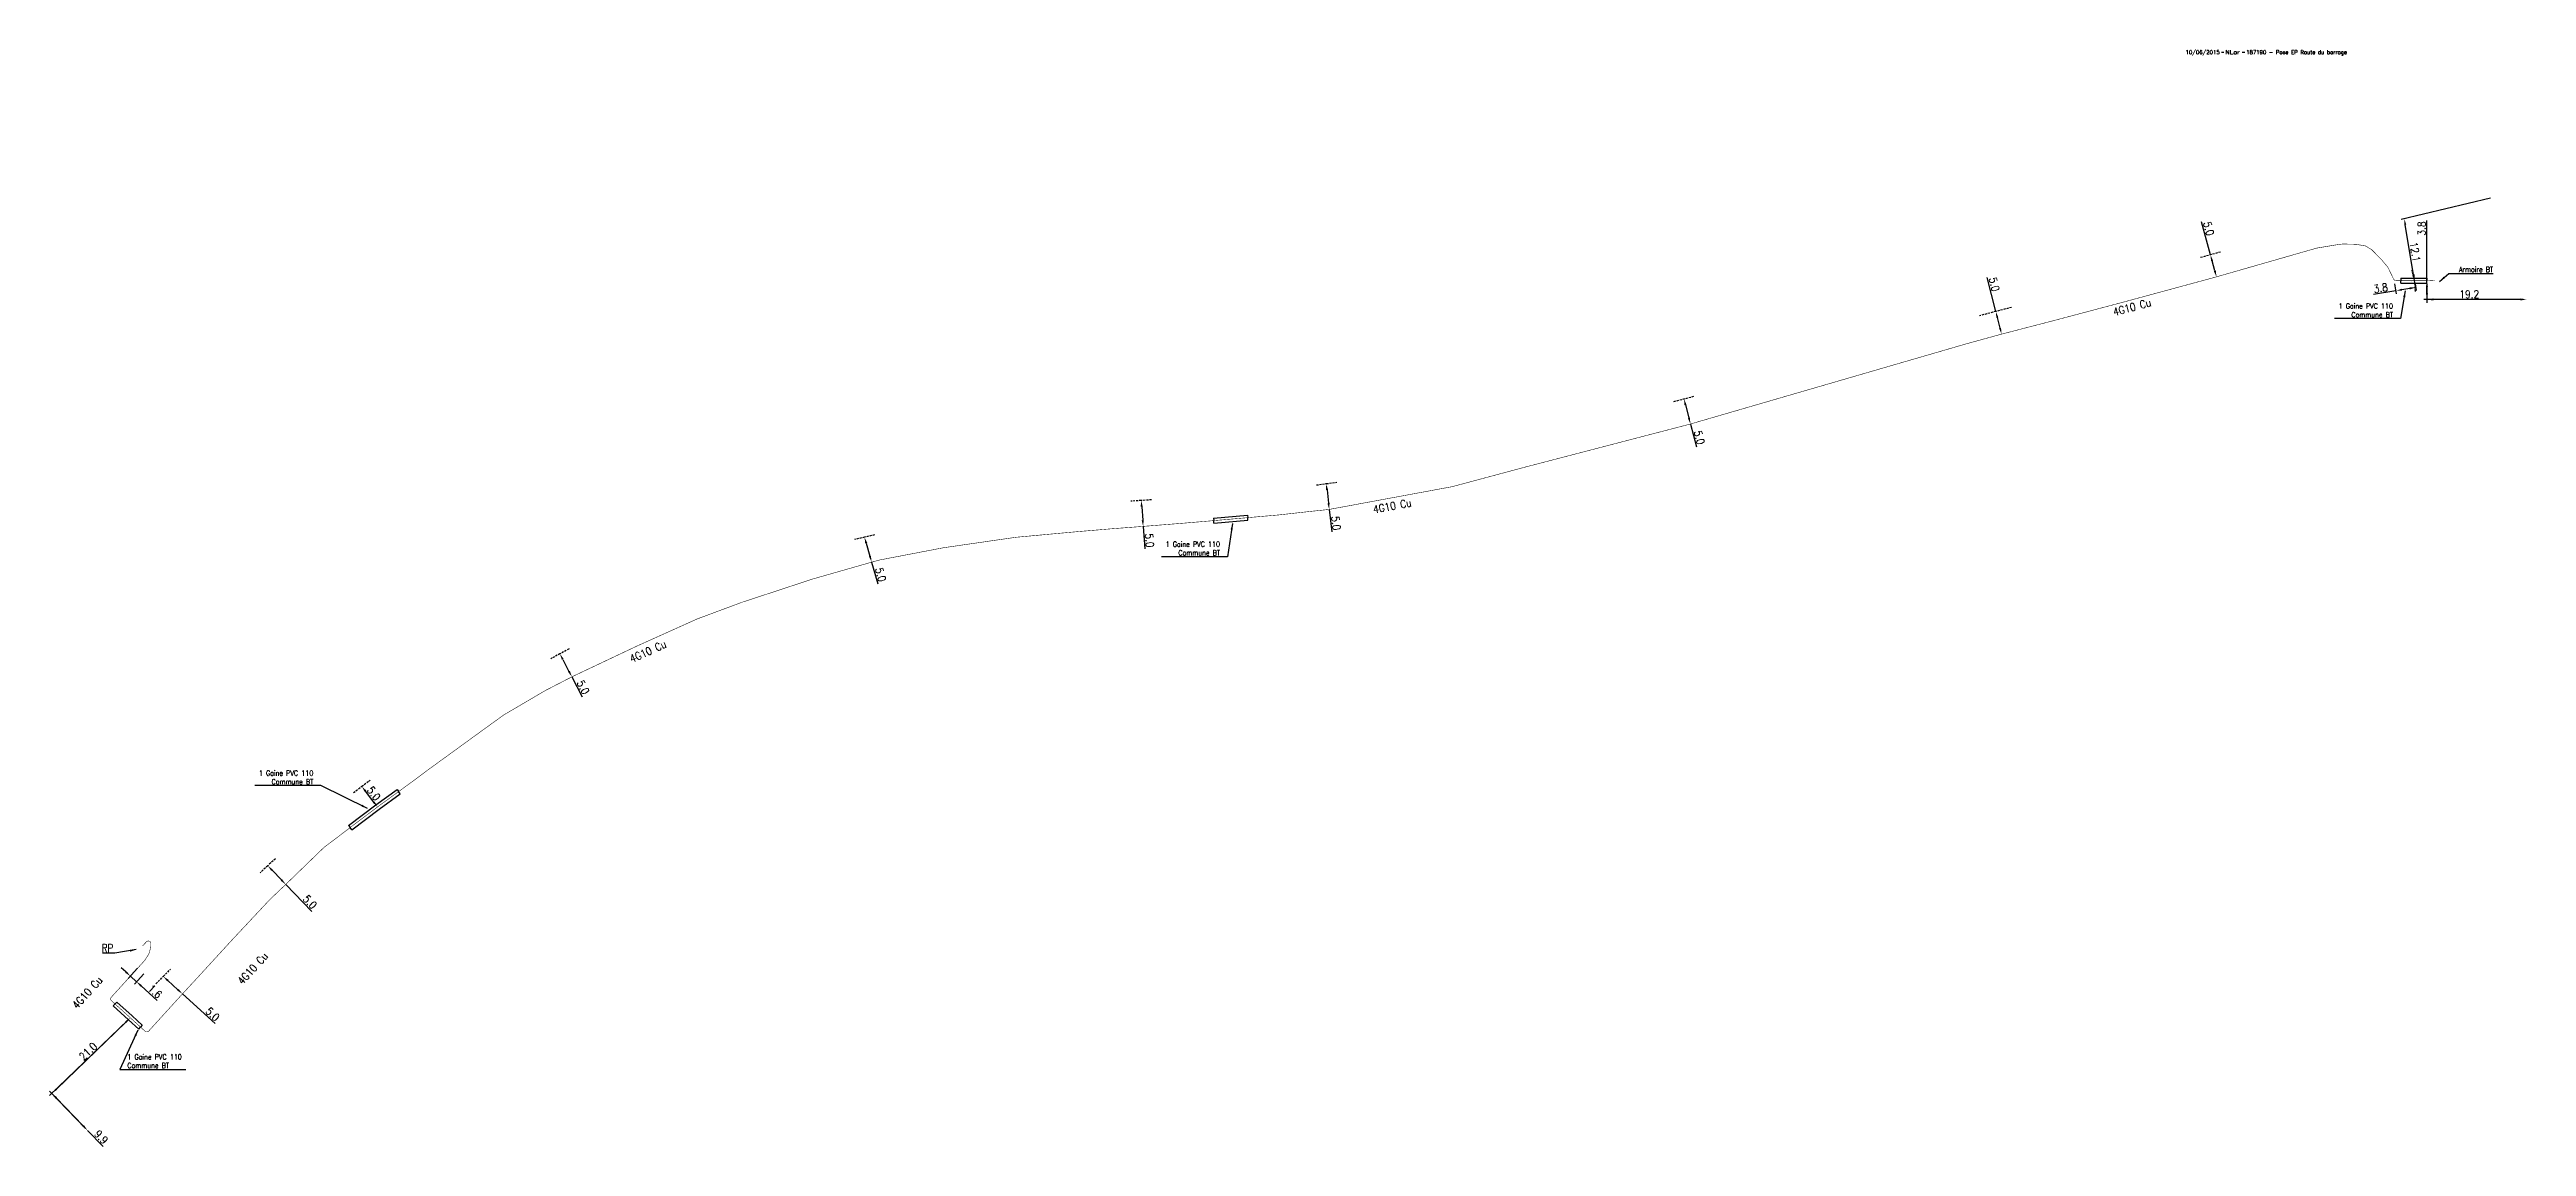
# Model space of a CAD drawing. Header units: millimetres. Extents: x 270011 to 271006, y 126226 to 126740.
# Drawn here: x 270528.7 to 271006.3, y 126528.2 to 126739.7 of the extents above; entities that cross this region are included whole.
import ezdxf
from ezdxf.enums import TextEntityAlignment as Align

# ---------------------------------------------------------------- set-up
doc = ezdxf.new("R2010")
doc.units = ezdxf.units.MM
doc.header["$PDMODE"] = 34
doc.linetypes.add('DASHED', pattern=[0.75, 0.5, -0.25])
doc.linetypes.add('E_ST_Cu', pattern=[2000, 1000, 1000])
doc.layers.get('0').update_dxf_attribs({"linetype": 'CONTINUOUS'})
doc.layers.get('DEFPOINTS').update_dxf_attribs({"linetype": 'CONTINUOUS'})
doc.layers.add('E_110', color=1, linetype='CONTINUOUS')
doc.layers.add('E_400', color=7, linetype='CONTINUOUS')
doc.layers.add('E_910', color=7, linetype='CONTINUOUS', plot=False)
doc.styles.get("Standard").update_dxf_attribs({"font": 'romans.shx', "width": 0.85})
doc.dimstyles.get("Standard").update_dxf_attribs({"dimtxt": 1.5, "dimasz": 1.2, "dimexe": 0.625, "dimexo": 0.625, "dimgap": 0.25, "dimtad": 1, "dimdec": 1, "dimzin": 0, "dimdsep": 46, "dimtxsty": 'Standard', "dimcen": -0.5, "dimadec": 0, "dimazin": 0, "dimtfac": 1, "dimtdec": 1, "dimtmove": 0, "dimatfit": 3, "dimfxl": 0, "dimtolj": 1, "dimtzin": 0, "dimarcsym": 0})

msp = doc.modelspace()

# ---------------------------------------------------------------- texts
at = {"layer": 'E_110', "linetype": 'E_ST_Cu', "width": 0.85}
for rotation, p in [(15.0647, (270926.82, 126688.33)), (10.4603, (270784.04, 126650.27)), (24.4217, (270640.98, 126621.43)), (47.4591, (270565.87, 126559.26)), (47.7266, (270533.99, 126554.6))]:
    msp.add_text('4G10 Cu', height=1.5, rotation=rotation, dxfattribs=at).set_placement(p)
at = {"layer": 'E_110', "linetype": 'Continuous', "attachment_point": 6}
for s, insert, char_height in [('Armoire BT', (270999.88, 126697.29), 1), ('RP', (270541, 126566.44), 1.5)]:
    msp.add_mtext(s, dxfattribs=dict(at, insert=insert, char_height=char_height))
at = {"layer": 'E_400', "char_height": 1}
for s, insert, attachment_point in [('1 Gaine PVC 110\\PCommune BT ', (270980.57, 126689.41), 6), ('1 Gaine PVC 110^JCommune BT ', (270754.38, 126643.49), 6), ('1 Gaine PVC 110\\PCommune BT ', (270579.53, 126599.36), 6), ('1 Gaine PVC 110\\PCommune BT ', (270543.68, 126544.64), 4)]:
    msp.add_mtext(s, dxfattribs=dict(at, insert=insert, attachment_point=attachment_point))

# ---------------------------------------------------------------- blocks, each defined once
blk = doc.blocks.new('*D25')
at = {"layer": 'DEFPOINTS', "color": 0, "linetype": 'Continuous', "transparency": 16777216}
for p in [(270843.84, 126672.34), (270843.84, 126672.34), (270845.09, 126667.5)]:
    blk.add_point(p, dxfattribs=at)
at = {"layer": 'E_110', "color": 0, "linetype": 'Continuous', "lineweight": -2, "transparency": 16777216}
for p, q in [((270844.14, 126671.18), (270844.79, 126668.67)), ((270844.44, 126672.5), (270844.44, 126672.5)), ((270845.09, 126667.5), (270846.23, 126663.12)), ((270845.7, 126667.66), (270845.7, 126667.66))]:
    blk.add_line(p, q, dxfattribs=at)
at = {"layer": 'E_110', "color": 0, "linetype": 'Continuous', "transparency": 16777216}
for points in [[(270844.33, 126671.23), (270843.94, 126671.13), (270843.84, 126672.34)], [(270844.98, 126668.72), (270844.6, 126668.62), (270845.09, 126667.5)]]:
    blk.add_solid(points, dxfattribs=at)
at = {"layer": 'E_110', "color": 0, "linetype": 'Continuous', "transparency": 16777216, "insert": (270846.8, 126664.9), "char_height": 1.5, "attachment_point": 5, "rotation": 284.5555}
blk.add_mtext('\\A1;5.0', dxfattribs=at)
blk = doc.blocks.new('*D26')
at = {"layer": 'DEFPOINTS', "color": 0, "linetype": 'Continuous', "transparency": 16777216}
for p in [(270945.36, 126700.12), (270945.36, 126700.12), (270946.52, 126695.87)]:
    blk.add_point(p, dxfattribs=at)
at = {"layer": 'E_110', "color": 0, "linetype": 'Continuous', "lineweight": -2, "transparency": 16777216}
for p, q in [((270945.36, 126700.12), (270943.64, 126706.45)), ((270945.97, 126700.28), (270945.97, 126700.28)), ((270946.2, 126697.03), (270945.68, 126698.96)), ((270947.12, 126696.04), (270947.12, 126696.04))]:
    blk.add_line(p, q, dxfattribs=at)
at = {"layer": 'E_110', "color": 0, "linetype": 'Continuous', "transparency": 16777216}
for points in [[(270945.87, 126699.01), (270945.49, 126698.91), (270945.36, 126700.12)], [(270946.4, 126697.08), (270946.01, 126696.98), (270946.52, 126695.87)]]:
    blk.add_solid(points, dxfattribs=at)
at = {"layer": 'E_110', "color": 0, "linetype": 'Continuous', "transparency": 16777216, "insert": (270945.02, 126705.18), "char_height": 1.5, "attachment_point": 5, "rotation": 285.2554}
blk.add_mtext('\\A1;5.0', dxfattribs=at)
blk = doc.blocks.new('*D27')
at = {"layer": 'DEFPOINTS', "color": 0, "linetype": 'Continuous', "transparency": 16777216}
for p in [(270588.89, 126597.64), (270588.89, 126597.64), (270591.91, 126593.66)]:
    blk.add_point(p, dxfattribs=at)
at = {"layer": 'E_110', "color": 0, "linetype": 'Continuous', "lineweight": -2, "transparency": 16777216}
blk.add_line((270591.19, 126594.61), (270589.61, 126596.68), dxfattribs=at)
at = {"layer": 'E_110', "color": 0, "linetype": 'Continuous', "transparency": 16777216}
for points in [[(270589.77, 126596.81), (270589.45, 126596.56), (270588.89, 126597.64)], [(270591.35, 126594.74), (270591.03, 126594.49), (270591.91, 126593.66)]]:
    blk.add_solid(points, dxfattribs=at)
at = {"layer": 'E_110', "color": 0, "linetype": 'Continuous', "transparency": 16777216, "insert": (270591.2, 126596.25), "char_height": 1.5, "attachment_point": 5, "rotation": 307.2457}
blk.add_mtext('\\A1;5.0', dxfattribs=at)
blk = doc.blocks.new('*D28')
at = {"layer": 'DEFPOINTS', "color": 0, "linetype": 'Continuous', "transparency": 16777216}
for p in [(270627.09, 126623.19), (270627.09, 126623.19), (270629.39, 126618.75)]:
    blk.add_point(p, dxfattribs=at)
at = {"layer": 'E_110', "color": 0, "linetype": 'Continuous', "lineweight": -2, "transparency": 16777216}
for p, q in [((270626.53, 126622.9), (270626.53, 126622.9)), ((270627.64, 126622.12), (270628.83, 126619.81)), ((270628.83, 126618.46), (270628.83, 126618.46)), ((270629.39, 126618.75), (270631.4, 126614.87))]:
    blk.add_line(p, q, dxfattribs=at)
at = {"layer": 'E_110', "color": 0, "linetype": 'Continuous', "transparency": 16777216}
for points in [[(270627.82, 126622.21), (270627.46, 126622.03), (270627.09, 126623.19)], [(270629.01, 126619.91), (270628.66, 126619.72), (270629.39, 126618.75)]]:
    blk.add_solid(points, dxfattribs=at)
at = {"layer": 'E_110', "color": 0, "linetype": 'Continuous', "transparency": 16777216, "insert": (270631.56, 126616.74), "char_height": 1.5, "attachment_point": 5, "rotation": 297.4188}
blk.add_mtext('\\A1;5.0', dxfattribs=at)
blk = doc.blocks.new('*D29')
at = {"layer": 'DEFPOINTS', "color": 0, "linetype": 'Continuous', "transparency": 16777216}
for p in [(270739.18, 126652.75), (270739.18, 126652.75), (270739.56, 126647.76)]:
    blk.add_point(p, dxfattribs=at)
at = {"layer": 'E_110', "color": 0, "linetype": 'Continuous', "lineweight": -2, "transparency": 16777216}
for p, q in [((270739.8, 126652.8), (270739.8, 126652.8)), ((270739.27, 126651.55), (270739.47, 126648.96)), ((270739.56, 126647.76), (270739.9, 126643.41)), ((270740.19, 126647.81), (270740.19, 126647.81))]:
    blk.add_line(p, q, dxfattribs=at)
at = {"layer": 'E_110', "color": 0, "linetype": 'Continuous', "transparency": 16777216}
for points in [[(270739.47, 126651.57), (270739.07, 126651.54), (270739.18, 126652.75)], [(270739.67, 126648.98), (270739.27, 126648.95), (270739.56, 126647.76)]]:
    blk.add_solid(points, dxfattribs=at)
at = {"layer": 'E_110', "color": 0, "linetype": 'Continuous', "transparency": 16777216, "insert": (270740.78, 126645.06), "char_height": 1.5, "attachment_point": 5, "rotation": 274.4541}
blk.add_mtext('\\A1;5.0', dxfattribs=at)
blk = doc.blocks.new('*D30')
at = {"layer": 'DEFPOINTS', "color": 0, "linetype": 'Continuous', "transparency": 16777216}
for p in [(270685.83, 126645.67), (270685.83, 126645.67), (270687.2, 126640.86)]:
    blk.add_point(p, dxfattribs=at)
at = {"layer": 'E_110', "color": 0, "linetype": 'Continuous', "lineweight": -2, "transparency": 16777216}
for p, q in [((270686.16, 126644.52), (270686.87, 126642.02)), ((270687.2, 126640.86), (270688.4, 126636.66))]:
    blk.add_line(p, q, dxfattribs=at)
at = {"layer": 'E_110', "color": 0, "linetype": 'Continuous', "transparency": 16777216}
for points in [[(270686.35, 126644.57), (270685.96, 126644.46), (270685.83, 126645.67)], [(270687.06, 126642.07), (270686.68, 126641.96), (270687.2, 126640.86)]]:
    blk.add_solid(points, dxfattribs=at)
at = {"layer": 'E_110', "color": 0, "linetype": 'Continuous', "transparency": 16777216, "insert": (270688.93, 126638.46), "char_height": 1.5, "attachment_point": 5, "rotation": 285.9698}
blk.add_mtext('\\A1;5.0', dxfattribs=at)
blk = doc.blocks.new('*D31')
at = {"layer": 'DEFPOINTS', "color": 0, "linetype": 'Continuous', "transparency": 16777216}
for p in [(270544.25, 126553.01), (270535.99, 126531.3), (270535.99, 126531.3)]:
    blk.add_point(p, dxfattribs=at)
at = {"layer": 'E_110', "color": 0, "linetype": 'Continuous', "lineweight": -2, "transparency": 16777216}
for p, q in [((270543.8, 126552.57), (270528.67, 126538)), ((270529.96, 126537.57), (270535.16, 126532.17)), ((270535.99, 126531.3), (270538.99, 126528.2))]:
    blk.add_line(p, q, dxfattribs=at)
at = {"layer": 'E_110', "color": 0, "linetype": 'Continuous', "transparency": 16777216}
for points in [[(270530.1, 126537.71), (270529.81, 126537.43), (270529.12, 126538.43)], [(270535.31, 126532.31), (270535.02, 126532.03), (270535.99, 126531.3)]]:
    blk.add_solid(points, dxfattribs=at)
at = {"layer": 'E_110', "color": 0, "linetype": 'Continuous', "transparency": 16777216, "insert": (270538.63, 126530.01), "char_height": 1.5, "attachment_point": 5, "rotation": 313.9418}
blk.add_mtext('\\A1;9.9', dxfattribs=at)
blk = doc.blocks.new('*D32')
at = {"layer": 'DEFPOINTS', "color": 0, "linetype": 'Continuous', "transparency": 16777216}
for p in [(270544.25, 126553.01), (270529.12, 126538.43), (270535.99, 126531.3)]:
    blk.add_point(p, dxfattribs=at)
at = {"layer": 'E_110', "color": 0, "linetype": 'Continuous', "lineweight": -2, "transparency": 16777216}
for p, q in [((270543.38, 126552.17), (270529.99, 126539.27)), ((270543.81, 126553.46), (270543.81, 126553.46)), ((270535.56, 126531.75), (270528.69, 126538.88))]:
    blk.add_line(p, q, dxfattribs=at)
at = {"layer": 'E_110', "color": 0, "linetype": 'Continuous', "transparency": 16777216}
for points in [[(270543.24, 126552.32), (270543.52, 126552.03), (270544.25, 126553.01)], [(270529.85, 126539.41), (270530.13, 126539.12), (270529.12, 126538.43)]]:
    blk.add_solid(points, dxfattribs=at)
at = {"layer": 'E_110', "color": 0, "linetype": 'Continuous', "transparency": 16777216, "insert": (270536.1, 126546.54), "char_height": 1.5, "attachment_point": 5, "rotation": 43.9418}
blk.add_mtext('\\A1;21.0', dxfattribs=at)
blk = doc.blocks.new('*D33')
at = {"layer": 'DEFPOINTS', "color": 0, "linetype": 'Continuous', "transparency": 16777216}
for p in [(270903.97, 126689.2), (270903.97, 126689.2), (270905.09, 126684.83)]:
    blk.add_point(p, dxfattribs=at)
at = {"layer": 'E_110', "color": 0, "linetype": 'Continuous', "lineweight": -2, "transparency": 16777216}
for p, q in [((270903.97, 126689.2), (270902.31, 126695.72)), ((270903.37, 126689.04), (270903.37, 126689.04)), ((270904.79, 126686), (270904.27, 126688.03)), ((270904.48, 126684.68), (270904.48, 126684.68))]:
    blk.add_line(p, q, dxfattribs=at)
at = {"layer": 'E_110', "color": 0, "linetype": 'Continuous', "transparency": 16777216}
for points in [[(270904.46, 126688.08), (270904.08, 126687.98), (270903.97, 126689.2)], [(270904.98, 126686.05), (270904.6, 126685.95), (270905.09, 126684.83)]]:
    blk.add_solid(points, dxfattribs=at)
at = {"layer": 'E_110', "color": 0, "linetype": 'Continuous', "transparency": 16777216, "insert": (270903.67, 126694.43), "char_height": 1.5, "attachment_point": 5, "rotation": 284.3225}
blk.add_mtext('\\A1;5.0', dxfattribs=at)
blk = doc.blocks.new('*D34')
at = {"layer": 'DEFPOINTS', "color": 0, "linetype": 'Continuous', "transparency": 16777216}
for p in [(270570.75, 126582.33), (270570.75, 126582.33), (270574.22, 126578.72)]:
    blk.add_point(p, dxfattribs=at)
at = {"layer": 'E_110', "color": 0, "linetype": 'Continuous', "lineweight": -2, "transparency": 16777216}
for p, q in [((270570.3, 126581.89), (270570.3, 126581.89)), ((270571.59, 126581.46), (270573.39, 126579.59)), ((270573.77, 126578.29), (270573.77, 126578.29)), ((270574.22, 126578.72), (270579.25, 126573.49))]:
    blk.add_line(p, q, dxfattribs=at)
at = {"layer": 'E_110', "color": 0, "linetype": 'Continuous', "transparency": 16777216}
for points in [[(270571.73, 126581.6), (270571.44, 126581.32), (270570.75, 126582.33)], [(270573.53, 126579.73), (270573.24, 126579.45), (270574.22, 126578.72)]]:
    blk.add_solid(points, dxfattribs=at)
at = {"layer": 'E_110', "color": 0, "linetype": 'Continuous', "transparency": 16777216, "insert": (270578.87, 126575.33), "char_height": 1.5, "attachment_point": 5, "rotation": 313.9106}
blk.add_mtext('\\A1;5.0', dxfattribs=at)
blk = doc.blocks.new('*D35')
at = {"layer": 'DEFPOINTS', "color": 0, "linetype": 'Continuous', "transparency": 16777216}
for p in [(270550.61, 126560.98), (270550.61, 126560.98), (270554.31, 126557.62)]:
    blk.add_point(p, dxfattribs=at)
at = {"layer": 'E_110', "color": 0, "linetype": 'Continuous', "lineweight": -2, "transparency": 16777216}
for p, q in [((270551.03, 126561.45), (270551.03, 126561.45)), ((270551.5, 126560.18), (270553.42, 126558.43)), ((270554.31, 126557.62), (270560.62, 126551.88)), ((270554.73, 126558.08), (270554.73, 126558.08))]:
    blk.add_line(p, q, dxfattribs=at)
at = {"layer": 'E_110', "color": 0, "linetype": 'Continuous', "transparency": 16777216}
for points in [[(270551.63, 126560.33), (270551.36, 126560.03), (270550.61, 126560.98)], [(270553.55, 126558.58), (270553.28, 126558.28), (270554.31, 126557.62)]]:
    blk.add_solid(points, dxfattribs=at)
at = {"layer": 'E_110', "color": 0, "linetype": 'Continuous', "transparency": 16777216, "insert": (270560.12, 126553.69), "char_height": 1.5, "attachment_point": 5, "rotation": 317.7266}
blk.add_mtext('\\A1;5.0', dxfattribs=at)
blk = doc.blocks.new('*D37')
at = {"layer": 'DEFPOINTS', "color": 0, "linetype": 'Continuous', "transparency": 16777216}
for p in [(270987.11, 126695.15), (270987.11, 126691.51), (271006.3, 126691.51)]:
    blk.add_point(p, dxfattribs=at)
at = {"layer": 'E_110', "color": 0, "linetype": 'Continuous', "lineweight": -2, "transparency": 16777216}
for p, q in [((270987.11, 126694.53), (270987.11, 126690.89)), ((271005.1, 126691.51), (270988.31, 126691.51))]:
    blk.add_line(p, q, dxfattribs=at)
at = {"layer": 'E_110', "color": 0, "linetype": 'Continuous', "transparency": 16777216}
for points in [[(270988.31, 126691.71), (270988.31, 126691.31), (270987.11, 126691.51)], [(271005.1, 126691.71), (271005.1, 126691.31), (271006.3, 126691.51)]]:
    blk.add_solid(points, dxfattribs=at)
at = {"layer": 'E_110', "color": 0, "linetype": 'Continuous', "transparency": 16777216, "insert": (270995.27, 126692.51), "char_height": 1.5, "attachment_point": 5}
blk.add_mtext('\\A1;19.2', dxfattribs=at)
blk = doc.blocks.new('*D38')
at = {"layer": 'DEFPOINTS', "color": 0, "linetype": 'Continuous', "transparency": 16777216}
for p in [(271000, 126711.2), (270982.73, 126707.08), (270984.74, 126695.15)]:
    blk.add_point(p, dxfattribs=at)
at = {"layer": 'E_110', "color": 0, "linetype": 'Continuous', "lineweight": -2, "transparency": 16777216}
for p, q in [((270999.39, 126711.06), (270982.12, 126706.94)), ((270984.54, 126696.34), (270982.93, 126705.9)), ((270984.13, 126695.01), (270984.13, 126695.01))]:
    blk.add_line(p, q, dxfattribs=at)
at = {"layer": 'E_110', "color": 0, "linetype": 'Continuous', "transparency": 16777216}
for points in [[(270983.13, 126705.93), (270982.73, 126705.87), (270982.73, 126707.08)], [(270984.74, 126696.37), (270984.34, 126696.3), (270984.74, 126695.15)]]:
    blk.add_solid(points, dxfattribs=at)
at = {"layer": 'E_110', "color": 0, "linetype": 'Continuous', "transparency": 16777216, "insert": (270984.82, 126700.68), "char_height": 1.5, "attachment_point": 5, "rotation": 279.5468}
blk.add_mtext('\\A1;12.1', dxfattribs=at)
blk = doc.blocks.new('*D39')
at = {"layer": 'DEFPOINTS', "color": 0, "linetype": 'Continuous', "transparency": 16777216}
for p in [(270987.11, 126695.15), (270987.11, 126695.15), (271006.3, 126691.51)]:
    blk.add_point(p, dxfattribs=at)
at = {"layer": 'E_110', "color": 0, "linetype": 'Continuous', "lineweight": -2, "transparency": 16777216}
for p, q in [((270987.11, 126695.15), (270987.11, 126706.77)), ((271005.67, 126691.51), (270986.49, 126691.51)), ((270987.11, 126692.71), (270987.11, 126693.95))]:
    blk.add_line(p, q, dxfattribs=at)
at = {"layer": 'E_110', "color": 0, "linetype": 'Continuous', "transparency": 16777216}
for points in [[(270986.91, 126693.95), (270987.31, 126693.95), (270987.11, 126695.15)], [(270986.91, 126692.71), (270987.31, 126692.71), (270987.11, 126691.51)]]:
    blk.add_solid(points, dxfattribs=at)
at = {"layer": 'E_110', "color": 0, "linetype": 'Continuous', "transparency": 16777216, "insert": (270986.11, 126705.19), "char_height": 1.5, "attachment_point": 5, "rotation": 90}
blk.add_mtext('\\A1;3.8', dxfattribs=at)
blk = doc.blocks.new('GIS_MODF')
at = {"color": 0, "linetype": 'Continuous', "flags": 128}
for points in [[(-2.26, -0.01), (-1.76, -0.01)], [(1.76, -0.01), (2.26, -0.01)]]:
    blk.add_lwpolyline(points, dxfattribs=at)
at = {"color": 0, "linetype": 'Continuous'}
blk.add_attdef('DATE', text='', height=0.75, dxfattribs=at).set_placement((-2.58, -0.39), align=Align.RIGHT)
at = {"color": 0, "linetype": 'Continuous', "width": 3.590909}
blk.add_attdef('USER', text='', height=0.75, dxfattribs=at).set_placement((-1.52, -0.39), (1.31, -0.39), align=Align.FIT)
at = {"color": 0, "linetype": 'Continuous'}
blk.add_attdef('DESC', (2.53, -0.39), '', height=0.75, dxfattribs=at)
blk = doc.blocks.new('*D82')
at = {"layer": 'DEFPOINTS', "color": 0, "linetype": 'Continuous', "transparency": 16777216}
for p in [(270774.87, 126656), (270774.87, 126656), (270775.44, 126651.03)]:
    blk.add_point(p, dxfattribs=at)
at = {"layer": 'E_110', "color": 0, "linetype": 'Continuous', "lineweight": -2, "transparency": 16777216}
for p, q in [((270774.25, 126655.93), (270774.25, 126655.93)), ((270775.01, 126654.81), (270775.3, 126652.23)), ((270775.44, 126651.03), (270775.94, 126646.69))]:
    blk.add_line(p, q, dxfattribs=at)
at = {"layer": 'E_110', "color": 0, "linetype": 'Continuous', "transparency": 16777216}
for points in [[(270775.2, 126654.83), (270774.81, 126654.79), (270774.87, 126656)], [(270775.5, 126652.25), (270775.1, 126652.2), (270775.44, 126651.03)]]:
    blk.add_solid(points, dxfattribs=at)
at = {"layer": 'E_110', "color": 0, "linetype": 'Continuous', "transparency": 16777216, "insert": (270776.75, 126648.38), "char_height": 1.5, "attachment_point": 5, "rotation": 276.5311}
blk.add_mtext('\\A1;5.0', dxfattribs=at)
blk = doc.blocks.new('*D83')
at = {"layer": 'DEFPOINTS', "color": 0, "linetype": 'Continuous', "transparency": 16777216}
for p in [(270980.76, 126695.15), (270984.74, 126695.15), (270984.96, 126693.83)]:
    blk.add_point(p, dxfattribs=at)
at = {"layer": 'E_110', "color": 0, "linetype": 'Continuous', "lineweight": -2, "transparency": 16777216}
for p, q in [((270981.09, 126693.18), (270976.78, 126692.46)), ((270980.87, 126694.54), (270981.2, 126692.57)), ((270983.78, 126693.63), (270982.28, 126693.38)), ((270984.84, 126694.54), (270985.06, 126693.22))]:
    blk.add_line(p, q, dxfattribs=at)
at = {"layer": 'E_110', "color": 0, "linetype": 'Continuous', "transparency": 16777216}
for points in [[(270982.24, 126693.58), (270982.31, 126693.19), (270981.09, 126693.18)], [(270983.74, 126693.83), (270983.81, 126693.44), (270984.96, 126693.83)]]:
    blk.add_solid(points, dxfattribs=at)
at = {"layer": 'E_110', "color": 0, "linetype": 'Continuous', "transparency": 16777216, "insert": (270978.18, 126693.71), "char_height": 1.5, "attachment_point": 5, "rotation": 9.5468}
blk.add_mtext('\\A1;3.8', dxfattribs=at)
blk = doc.blocks.new('*D99')
at = {"layer": 'DEFPOINTS', "color": 0, "linetype": 'Continuous', "transparency": 16777216}
for p in [(270546.08, 126563.03), (270547.26, 126561.95), (270545.46, 126559.97)]:
    blk.add_point(p, dxfattribs=at)
at = {"layer": 'E_110', "color": 0, "linetype": 'Continuous', "lineweight": -2, "transparency": 16777216}
for p, q in [((270543.39, 126561.85), (270542.5, 126562.66)), ((270545.66, 126562.57), (270543.85, 126560.58)), ((270544.27, 126561.05), (270545.46, 126559.97)), ((270546.84, 126561.49), (270545.04, 126559.51)), ((270546.35, 126559.16), (270549.44, 126556.34))]:
    blk.add_line(p, q, dxfattribs=at)
at = {"layer": 'E_110', "color": 0, "linetype": 'Continuous', "transparency": 16777216}
for points in [[(270543.52, 126562), (270543.25, 126561.7), (270544.27, 126561.05)], [(270546.48, 126559.31), (270546.21, 126559.01), (270545.46, 126559.97)]]:
    blk.add_solid(points, dxfattribs=at)
at = {"layer": 'E_110', "color": 0, "linetype": 'Continuous', "transparency": 16777216, "insert": (270549.01, 126558.09), "char_height": 1.5, "attachment_point": 5, "rotation": 317.7266}
blk.add_mtext('\\A1;1.6', dxfattribs=at)

# ---------------------------------------------------------------- dimensions: what is measured, and where the dimension line sits
at = {"layer": 'E_110', "linetype": 'Continuous'}
for base, p1, p2, angle, text, picture, middle in [((270982.73, 126707.08), (270984.74, 126695.15), (271000, 126711.2), 279.5468, '12.1', '*D38', (270983.84, 126700.51)), ((270945.36, 126700.12), (270946.52, 126695.87), (270945.36, 126700.12), 285.2554, '5.0', '*D26', (270944.05, 126704.92)), ((270987.11, 126695.15), (271006.3, 126691.51), (270987.11, 126695.15), 270, '3.8', '*D39', (270987.11, 126705.19)), ((270903.97, 126689.2), (270905.09, 126684.83), (270903.97, 126689.2), 284.3225, '5.0', '*D33', (270902.7, 126694.18)), ((270984.96, 126693.83), (270980.76, 126695.15), (270984.74, 126695.15), 189.5468, '3.8', '*D83', (270978.34, 126692.72))]:
    dim = msp.add_linear_dim(base=base, p1=p1, p2=p2, angle=angle, text=text, dimstyle='Standard', dxfattribs=at)
    dim.commit()
    dim.dimension.update_dxf_attribs({"geometry": picture, "text_midpoint": middle, "dimtype": 160})
dim = msp.add_linear_dim(base=(270987.11, 126691.51), p1=(271006.3, 126691.51), p2=(270987.11, 126695.15), dimstyle='Standard', dxfattribs=at)
dim.commit()
dim.dimension.update_dxf_attribs({"geometry": '*D37', "text_midpoint": (270995.27, 126691.51), "dimtype": 160})
for base, p1, p2, angle, picture, middle in [((270843.84, 126672.34), (270845.09, 126667.5), (270843.84, 126672.34), 284.5555, '*D25', (270845.83, 126664.65)), ((270739.18, 126652.75), (270739.56, 126647.76), (270739.18, 126652.75), 274.4541, '*D29', (270739.78, 126644.99)), ((270774.87, 126656), (270775.44, 126651.03), (270774.87, 126656), 276.5311, '*D82', (270775.76, 126648.27)), ((270685.83, 126645.67), (270687.2, 126640.86), (270685.83, 126645.67), 285.9698, '*D30', (270687.97, 126638.19)), ((270627.09, 126623.19), (270629.39, 126618.75), (270627.09, 126623.19), 297.4188, '*D28', (270630.67, 126616.28)), ((270588.89, 126597.64), (270591.91, 126593.66), (270588.89, 126597.64), 307.2457, '*D27', (270590.4, 126595.65)), ((270570.75, 126582.33), (270574.22, 126578.72), (270570.75, 126582.33), 313.9106, '*D34', (270578.15, 126574.64)), ((270545.46, 126559.97), (270546.08, 126563.03), (270547.26, 126561.95), 137.7266, '*D99', (270548.34, 126557.35)), ((270550.61, 126560.98), (270554.31, 126557.62), (270550.61, 126560.98), 317.7266, '*D35', (270559.45, 126552.95)), ((270535.99, 126531.3), (270544.25, 126553.01), (270535.99, 126531.3), 133.9418, '*D31', (270537.91, 126529.32)), ((270529.12, 126538.43), (270544.25, 126553.01), (270535.99, 126531.3), 43.9418, '*D32', (270536.79, 126545.82))]:
    dim = msp.add_linear_dim(base=base, p1=p1, p2=p2, angle=angle, dimstyle='Standard', dxfattribs=at)
    dim.commit()
    dim.dimension.update_dxf_attribs({"geometry": picture, "text_midpoint": middle, "dimtype": 160})

# ---------------------------------------------------------------- linework, layer by layer
at = {"layer": 'E_110', "flags": 128}
msp.add_lwpolyline([(270546.6, 126566.85, 0.1, 0.1, 0), (270546.6, 126566.85, 0.1, 0.1, 0), (270547.36, 126567.66, 0.1, 0.1, -0.678), (270548.22, 126567.32, 0.1, 0.1, 0), (270548.22, 126567.24, 0.1, 0.1, 0), (270548.19, 126566.69, 0.1, 0.1, 0), (270548.17, 126566.5, 0.1, 0.1, 0), (270548.17, 126566.5, 0.1, 0.1, 0), (270547.82, 126565.31, 0.1, 0.1, 0), (270547.06, 126564.11, 0.1, 0.1, 0), (270545.72, 126562.63, 0.1, 0.1, 0), (270544, 126560.74, 0.1, 0.1, 0), (270542.7, 126559.31, 0.1, 0.1, 0), (270540.59, 126556.99, 0.1, 0.1, 0.414602), (270540.63, 126556.29, 0.1, 0.1, 0), (270541.31, 126555.67, 0.1, 0.1, 0), (270544.25, 126553.01, 0.1, 0.1, 0), (270546.23, 126551.21, 0.1, 0.1, 0), (270547.09, 126550.43, 0.1, 0.1, 0.412602), (270547.8, 126550.46, 0.1, 0.1, 0), (270554.31, 126557.62, 0.1, 0.1, 0), (270557.27, 126560.82, 0.1, 0.1, 0), (270563.86, 126568.01, 0.1, 0.1, 0), (270571.16, 126575.81, 0.1, 0.1, 0), (270574.22, 126578.72, 0.1, 0.1, 0), (270580.23, 126584.54, 0.1, 0.1, 0), (270581.61, 126585.87, 0.1, 0.1, 0), (270586.64, 126589.68, 0.1, 0.1, 0), (270591.91, 126593.66, 0.1, 0.1, 0), (270595.98, 126596.62, 0.1, 0.1, 0), (270598.54, 126598.49, 0.1, 0.1, 0), (270601.45, 126600.66, 0.1, 0.1, 0), (270612.96, 126609.02, 0.1, 0.1, 0), (270616.29, 126611.42, 0.1, 0.1, 0), (270624.21, 126616.07, 0.1, 0.1, 0), (270629.39, 126618.75, 0.1, 0.1, 0), (270642.1, 126624.76, 0.1, 0.1, 0), (270653.51, 126629.89, 0.1, 0.1, 0), (270662.03, 126633.07, 0.1, 0.1, 0), (270675.9, 126637.63, 0.1, 0.1, 0), (270687.2, 126640.86, 0.1, 0.1, 0), (270688.79, 126641.29, 0.1, 0.1, 0), (270701.04, 126643.64, 0.1, 0.1, 0), (270715.02, 126645.66, 0.1, 0.1, 0), (270727.29, 126646.78, 0.1, 0.1, 0), (270733.27, 126647.28, 0.1, 0.1, 0), (270739.56, 126647.76, 0.1, 0.1, 0), (270747.13, 126648.36, 0.1, 0.1, 0), (270753.16, 126648.87, 0.1, 0.1, 0), (270759.71, 126649.44, 0.1, 0.1, 0), (270762.05, 126649.65, 0.1, 0.1, 0), (270765.63, 126649.96, 0.1, 0.1, 0), (270771.57, 126650.62, 0.1, 0.1, 0), (270775.44, 126651.03, 0.1, 0.1, 0), (270799.16, 126655.42, 0.1, 0.1, 0), (270813.18, 126659.18, 0.1, 0.1, 0), (270845.09, 126667.5, 0.1, 0.1, 0), (270897.98, 126682.87, 0.1, 0.1, 0), (270901.05, 126683.72, 0.1, 0.1, 0), (270905.09, 126684.83, 0.1, 0.1, 0), (270915.07, 126687.42, 0.1, 0.1, 0), (270928.38, 126690.95, 0.1, 0.1, 0), (270946.52, 126695.87, 0.1, 0.1, 0), (270965.82, 126701.41, 0.1, 0.1, 0), (270969.66, 126702.05, 0.1, 0.1, 0), (270970.86, 126702.21, 0.1, 0.1, 0), (270972.15, 126702.18, 0.1, 0.1, 0), (270973.45, 126702.15, 0.1, 0.1, 0), (270975.32, 126701.81, 0.1, 0.1, 0), (270976.48, 126701.09, 0.1, 0.1, 0), (270978.27, 126699.27, 0.1, 0.1, 0), (270979.58, 126697.72, 0.1, 0.1, 0), (270980.69, 126695.43, 0.1, 0.1, 0.286711), (270981.14, 126695.15, 0.1, 0.1, 0), (270982.08, 126695.15, 0.1, 0.1, 0), (270984.74, 126695.15, 0.1, 0.1, 0), (270987.11, 126695.15, 0.1, 0.1, 0), (270988.58, 126695.24, 0.1, 0.1, -0.03654), (270988.65, 126695.24, 0.1, 0.1, -0.03654)], format="xyseb", dxfattribs=at)
at = {"layer": 'E_110', "color": 7, "linetype": 'DASHED', "ltscale": 0.8, "flags": 128}
msp.add_lwpolyline([(270947.29, 126700.65), (270945.36, 126700.12), (270943.43, 126699.59)], dxfattribs=at)
at = {"layer": 'E_110', "color": 7, "linetype": 'DASHED', "ltscale": 0.8}
for points in [[(270984.9, 126693.02), (270984.74, 126695.15), (270984.22, 126697.08)], [(270906.99, 126689.99), (270903.97, 126689.2), (270900.84, 126688.38)], [(270841.9, 126671.84), (270845.77, 126672.85)], [(270741.17, 126652.88), (270739.18, 126652.75), (270737.18, 126652.62)], [(270772.96, 126655.75), (270774.87, 126656), (270776.93, 126656.27)], [(270687.78, 126646.12), (270685.83, 126645.67), (270683.88, 126645.23)], [(270628.85, 126624.13), (270627.09, 126623.19), (270625.32, 126622.24)], [(270587.29, 126596.43), (270588.89, 126597.64), (270590.48, 126598.85)], [(270572.23, 126583.68), (270570.75, 126582.33), (270569.28, 126580.97)], [(270549.19, 126559.57), (270550.61, 126560.98), (270552.02, 126562.4)]]:
    msp.add_lwpolyline(points, dxfattribs=at)
at = {"layer": 'E_400', "color": 7, "linetype": 'CONTINUOUS'}
for p, q in [((270982.08, 126695.65), (270982.08, 126695.15)), ((270982.08, 126695.65), (270984.74, 126695.65)), ((270982.08, 126694.65), (270982.08, 126695.15)), ((270984.74, 126695.65), (270987.11, 126695.65)), ((270987.11, 126695.65), (270987.11, 126695.15)), ((270987.11, 126694.65), (270987.11, 126695.15)), ((270982.08, 126694.65), (270984.74, 126694.65)), ((270984.74, 126694.65), (270987.11, 126694.65)), ((270753.11, 126649.37), (270759.67, 126649.94)), ((270753.11, 126649.37), (270753.16, 126648.87)), ((270753.2, 126648.38), (270753.16, 126648.87)), ((270753.2, 126648.38), (270759.75, 126648.94)), ((270759.67, 126649.94), (270759.71, 126649.44)), ((270759.75, 126648.94), (270759.71, 126649.44)), ((270591.61, 126594.06), (270595.68, 126597.02)), ((270592.21, 126593.26), (270596.27, 126596.22)), ((270595.68, 126597.02), (270595.98, 126596.62)), ((270596.27, 126596.22), (270595.98, 126596.62)), ((270586.34, 126590.08), (270591.61, 126594.06)), ((270586.34, 126590.08), (270586.64, 126589.68)), ((270586.95, 126589.28), (270586.64, 126589.68)), ((270586.95, 126589.28), (270592.21, 126593.26)), ((270540.97, 126555.3), (270541.31, 126555.67)), ((270543.91, 126552.64), (270540.97, 126555.3)), ((270541.64, 126556.04), (270541.31, 126555.67)), ((270544.58, 126553.38), (270541.64, 126556.04)), ((270545.89, 126550.84), (270543.91, 126552.64)), ((270546.56, 126551.58), (270544.58, 126553.38)), ((270546.56, 126551.58), (270546.23, 126551.21)), ((270545.89, 126550.84), (270546.23, 126551.21))]:
    msp.add_line(p, q, dxfattribs=at)

# ---------------------------------------------------------------- block references
at = {"layer": 'E_910'}
ref = msp.add_blockref('GIS_MODF', (270949.73, 126739.2), dxfattribs=at)
ref.add_attrib('DATE', '10/06/2015', dxfattribs={"layer": '0', "color": 0, "linetype": 'Continuous', "height": 0.75}).set_placement((270947.14, 126738.81), align=Align.RIGHT)
ref.add_attrib('USER', 'NLar', dxfattribs={"layer": '0', "color": 0, "linetype": 'Continuous', "height": 0.75, "width": 1.128571}).set_placement((270948.21, 126738.81), (270951.03, 126738.81), align=Align.FIT)
ref.add_attrib('DESC', '187190 - Pose EP Route du barrage', (270952.25, 126738.81), dxfattribs={"layer": '0', "color": 0, "linetype": 'Continuous', "height": 0.75})

msp.set_redraw_order([(e.dxf.handle, doc.entitydb.next_handle()) for e in msp.query("TEXT MTEXT ATTDEF DIMENSION ARC_DIMENSION")])  # texts and dimensions are drawn at this point

# ---------------------------------------------------------------- leaders
at = {"layer": 'E_110', "linetype": 'Continuous', "annotation_type": 0, "has_hookline": 1}
for points, hookline_direction, text_width in [([(270989.52, 126694.95), (270991.35, 126696.54), (270992.55, 126696.54)], 0, 7.08), ([(270545.37, 126566.15), (270541.25, 126565.44)], 1, 2.12)]:
    msp.add_leader(points, dimstyle='Standard', dxfattribs=dict(at, hookline_direction=hookline_direction, text_width=text_width))
at = {"layer": 'E_400', "annotation_type": 0, "has_hookline": 1, "text_width": 11.29}
for points, hookline_direction in [([(270982.92, 126693.17), (270982.02, 126687.83), (270980.82, 126687.83)], 1), ([(270756.79, 126648.34), (270755.83, 126641.91), (270754.63, 126641.91)], 1), ([(270590, 126593.38), (270580.98, 126597.77), (270579.78, 126597.77)], 1), ([(270545.73, 126550.63), (270542.23, 126543.05), (270543.43, 126543.05)], 0)]:
    msp.add_leader(points, dimstyle='Standard', dxfattribs=dict(at, hookline_direction=hookline_direction))

doc.saveas('drawing.dxf')
